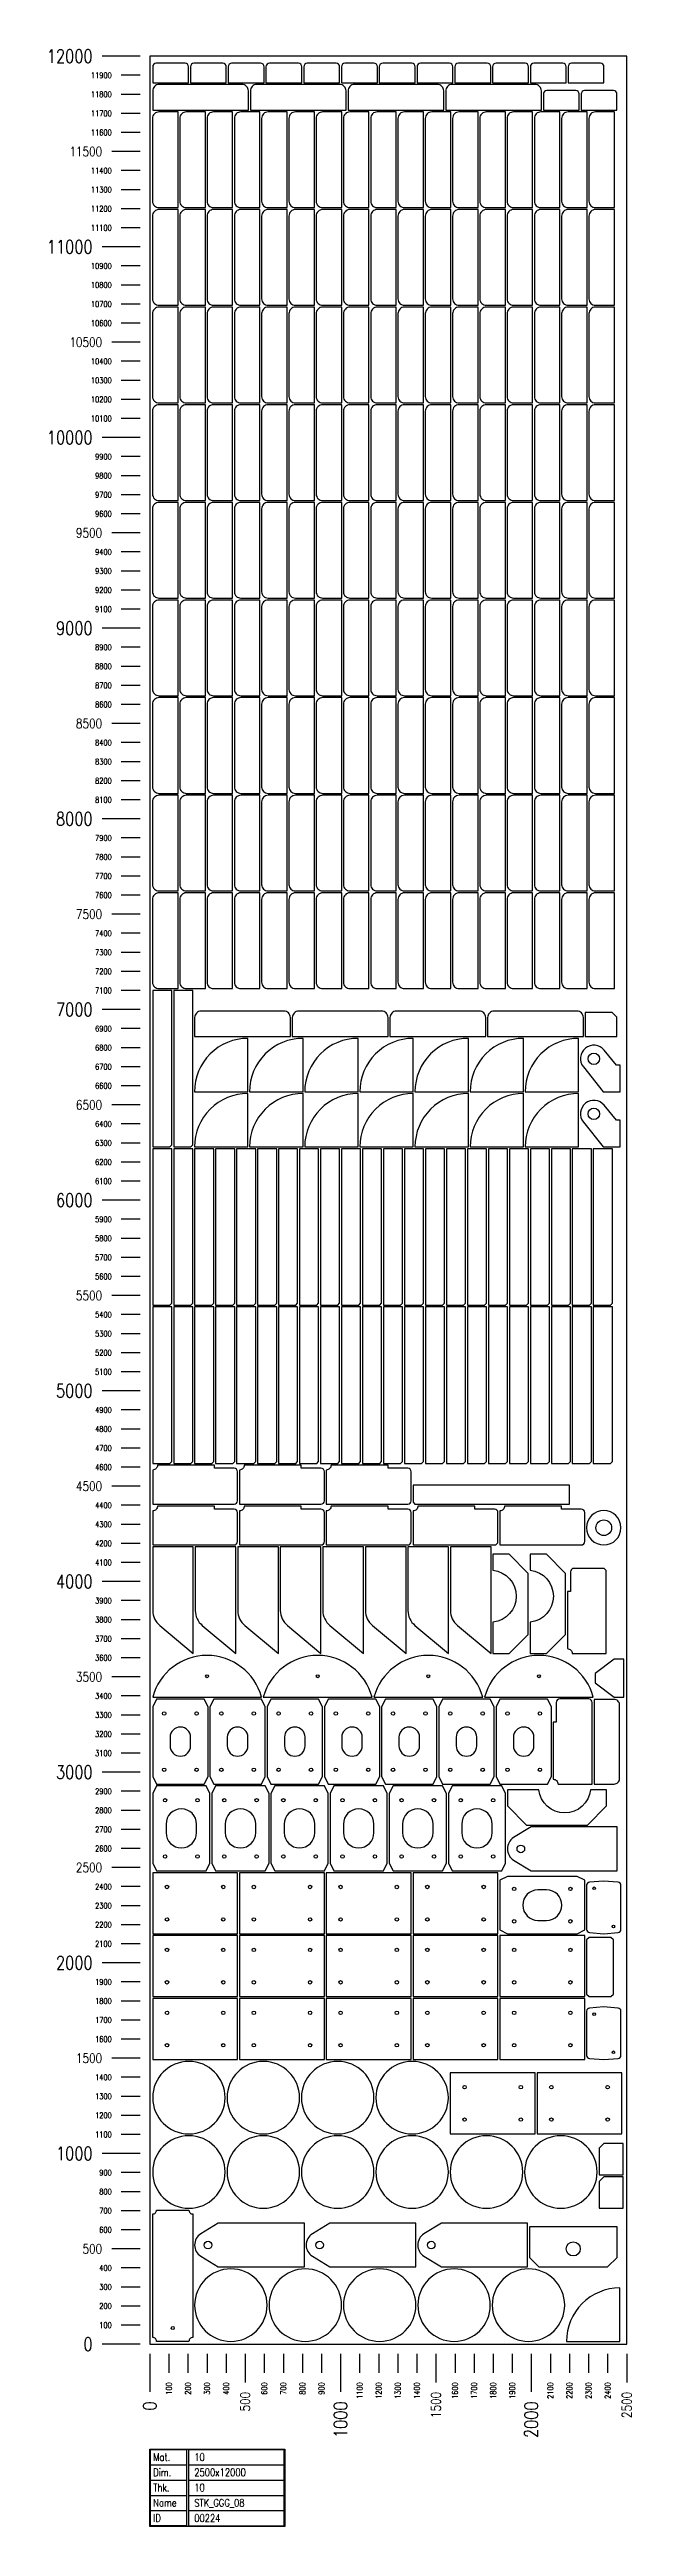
# Model space of a CAD drawing. Header units: millimetres. Extents: x 28039 to 145264, y 9873 to 40131.
# Drawn here: x 101990 to 105041, y 13439 to 26430 of the extents above; entities that cross this region are included whole.
import ezdxf
from ezdxf.enums import TextEntityAlignment as Align

# ---------------------------------------------------------------- set-up
doc = ezdxf.new("R2010")
doc.units = ezdxf.units.MM
doc.layers.add('TEXT', color=7, linetype='Continuous')
doc.styles.add('EasyCutStyle', font='romans.shx', dxfattribs={"width": 0.8})

# ---------------------------------------------------------------- blocks, each defined once
blk = doc.blocks.new('LogoSheet_56180')
at = {"color": 1}
for p, q in [((-50, 12000), (-250, 12000)), ((-50, 11000), (-250, 11000)), ((-50, 10000), (-250, 10000)), ((-50, 9000), (-250, 9000)), ((-50, 8000), (-250, 8000)), ((-50, 7000), (-250, 7000)), ((-50, 6000), (-250, 6000)), ((-50, 5000), (-250, 5000)), ((-50, 4000), (-250, 4000)), ((-50, 3000), (-250, 3000)), ((-50, 2000), (-250, 2000)), ((-50, 1000), (-250, 1000)), ((-50, 0), (-250, 0)), ((0, -50), (0, -250)), ((1000, -50), (1000, -250)), ((2000, -50), (2000, -250)), ((203, -553), (705, -553)), ((203, -633), (705, -633)), ((203, -713), (705, -713)), ((203, -793), (705, -793)), ((203, -873), (705, -873))]:
    blk.add_line(p, q, dxfattribs=at)
at = {"color": 2}
for p, q in [((-50, 11900), (-150, 11900)), ((-50, 11800), (-150, 11800)), ((-50, 11700), (-150, 11700)), ((-50, 11600), (-150, 11600)), ((-50, 11400), (-150, 11400)), ((-50, 11300), (-150, 11300)), ((-50, 11200), (-150, 11200)), ((-50, 11100), (-150, 11100)), ((-50, 10900), (-150, 10900)), ((-50, 10800), (-150, 10800)), ((-50, 10700), (-150, 10700)), ((-50, 10600), (-150, 10600)), ((-50, 10400), (-150, 10400)), ((-50, 10300), (-150, 10300)), ((-50, 10200), (-150, 10200)), ((-50, 10100), (-150, 10100)), ((-50, 9900), (-150, 9900)), ((-50, 9800), (-150, 9800)), ((-50, 9700), (-150, 9700)), ((-50, 9600), (-150, 9600)), ((-50, 9400), (-150, 9400)), ((-50, 9300), (-150, 9300)), ((-50, 9200), (-150, 9200)), ((-50, 9100), (-150, 9100)), ((-50, 8900), (-150, 8900)), ((-50, 8800), (-150, 8800)), ((-50, 8700), (-150, 8700)), ((-50, 8600), (-150, 8600)), ((-50, 8400), (-150, 8400)), ((-50, 8300), (-150, 8300)), ((-50, 8200), (-150, 8200)), ((-50, 8100), (-150, 8100)), ((-50, 7900), (-150, 7900)), ((-50, 7800), (-150, 7800)), ((-50, 7700), (-150, 7700)), ((-50, 7600), (-150, 7600)), ((-50, 7400), (-150, 7400)), ((-50, 7300), (-150, 7300)), ((-50, 7200), (-150, 7200)), ((-50, 7100), (-150, 7100)), ((-50, 6900), (-150, 6900)), ((-50, 6800), (-150, 6800)), ((-50, 6700), (-150, 6700)), ((-50, 6600), (-150, 6600)), ((-50, 6400), (-150, 6400)), ((-50, 6300), (-150, 6300)), ((-50, 6200), (-150, 6200)), ((-50, 6100), (-150, 6100)), ((-50, 5900), (-150, 5900)), ((-50, 5800), (-150, 5800)), ((-50, 5700), (-150, 5700)), ((-50, 5600), (-150, 5600)), ((-50, 5400), (-150, 5400)), ((-50, 5300), (-150, 5300)), ((-50, 5200), (-150, 5200)), ((-50, 5100), (-150, 5100)), ((-50, 4900), (-150, 4900)), ((-50, 4800), (-150, 4800)), ((-50, 4700), (-150, 4700)), ((-50, 4600), (-150, 4600)), ((-50, 4400), (-150, 4400)), ((-50, 4300), (-150, 4300)), ((-50, 4200), (-150, 4200)), ((-50, 4100), (-150, 4100)), ((-50, 3900), (-150, 3900)), ((-50, 3800), (-150, 3800)), ((-50, 3700), (-150, 3700)), ((-50, 3600), (-150, 3600)), ((-50, 3400), (-150, 3400)), ((-50, 3300), (-150, 3300)), ((-50, 3200), (-150, 3200)), ((-50, 3100), (-150, 3100)), ((-50, 2900), (-150, 2900)), ((-50, 2800), (-150, 2800)), ((-50, 2700), (-150, 2700)), ((-50, 2600), (-150, 2600)), ((-50, 2400), (-150, 2400)), ((-50, 2300), (-150, 2300)), ((-50, 2200), (-150, 2200)), ((-50, 2100), (-150, 2100)), ((-50, 1900), (-150, 1900)), ((-50, 1800), (-150, 1800)), ((-50, 1700), (-150, 1700)), ((-50, 1600), (-150, 1600)), ((-50, 1400), (-150, 1400)), ((-50, 1300), (-150, 1300)), ((-50, 1200), (-150, 1200)), ((-50, 1100), (-150, 1100)), ((-50, 900), (-150, 900)), ((-50, 800), (-150, 800)), ((-50, 700), (-150, 700)), ((-50, 600), (-150, 600)), ((-50, 400), (-150, 400)), ((-50, 300), (-150, 300)), ((-50, 200), (-150, 200)), ((-50, 100), (-150, 100)), ((100, -50), (100, -150)), ((200, -50), (200, -150)), ((300, -50), (300, -150)), ((400, -50), (400, -150)), ((600, -50), (600, -150)), ((700, -50), (700, -150)), ((800, -50), (800, -150)), ((900, -50), (900, -150)), ((1100, -50), (1100, -150)), ((1200, -50), (1200, -150)), ((1300, -50), (1300, -150)), ((1400, -50), (1400, -150)), ((1600, -50), (1600, -150)), ((1700, -50), (1700, -150)), ((1800, -50), (1800, -150)), ((1900, -50), (1900, -150)), ((2100, -50), (2100, -150)), ((2200, -50), (2200, -150)), ((2300, -50), (2300, -150)), ((2400, -50), (2400, -150))]:
    blk.add_line(p, q, dxfattribs=at)
at = {"color": 7}
for p, q in [((-50, 11500), (-200, 11500)), ((-50, 10500), (-200, 10500)), ((-50, 9500), (-200, 9500)), ((-50, 8500), (-200, 8500)), ((-50, 7500), (-200, 7500)), ((-50, 6500), (-200, 6500)), ((-50, 5500), (-200, 5500)), ((-50, 4500), (-200, 4500)), ((-50, 3500), (-200, 3500)), ((-50, 2500), (-200, 2500)), ((-50, 1500), (-200, 1500)), ((-50, 500), (-200, 500)), ((500, -50), (500, -200)), ((1500, -50), (1500, -200)), ((2500, -50), (2500, -200))]:
    blk.add_line(p, q, dxfattribs=at)
at = {"color": 5}
for p, q in [((3, -553), (193, -553)), ((3, -633), (193, -633)), ((3, -713), (193, -713)), ((3, -793), (193, -793)), ((3, -873), (193, -873))]:
    blk.add_line(p, q, dxfattribs=at)
blk.add_line((193, -633), (193, -953))
blk.add_lwpolyline([(0, -550), (708, -550), (708, -956), (0, -956)], close=True)
blk.add_lwpolyline([(3, -553), (193, -553), (193, -953), (3, -953)], close=True, dxfattribs=at)
at = {"color": 1}
blk.add_lwpolyline([(705, -553), (203, -553), (203, -953), (705, -953)], close=True, dxfattribs=at)
at = {"color": 7, "style": 'EasyCutStyle', "width": 0.8}
for s, height, p in [('12000', 70, (-300, 12000)), ('11900', 30, (-200, 11900)), ('11800', 30, (-200, 11800)), ('11700', 30, (-200, 11700)), ('11600', 30, (-200, 11600)), ('11500', 50, (-250, 11500)), ('11400', 30, (-200, 11400)), ('11300', 30, (-200, 11300)), ('11200', 30, (-200, 11200)), ('11100', 30, (-200, 11100)), ('11000', 70, (-300, 11000)), ('10900', 30, (-200, 10900)), ('10800', 30, (-200, 10800)), ('10700', 30, (-200, 10700)), ('10500', 50, (-250, 10500)), ('10600', 30, (-200, 10600)), ('10400', 30, (-200, 10400)), ('10300', 30, (-200, 10300)), ('10200', 30, (-200, 10200)), ('10000', 70, (-300, 10000)), ('10100', 30, (-200, 10100)), ('9900', 30, (-200, 9900)), ('9800', 30, (-200, 9800)), ('9700', 30, (-200, 9700)), ('9600', 30, (-200, 9600)), ('9500', 50, (-250, 9500)), ('9400', 30, (-200, 9400)), ('9300', 30, (-200, 9300)), ('9200', 30, (-200, 9200)), ('9100', 30, (-200, 9100)), ('9000', 70, (-300, 9000)), ('8900', 30, (-200, 8900)), ('8800', 30, (-200, 8800)), ('8700', 30, (-200, 8700)), ('8600', 30, (-200, 8600)), ('8500', 50, (-250, 8500)), ('8400', 30, (-200, 8400)), ('8300', 30, (-200, 8300)), ('8200', 30, (-200, 8200)), ('8100', 30, (-200, 8100)), ('8000', 70, (-300, 8000)), ('7900', 30, (-200, 7900)), ('7800', 30, (-200, 7800)), ('7700', 30, (-200, 7700)), ('7600', 30, (-200, 7600)), ('7500', 50, (-250, 7500)), ('7400', 30, (-200, 7400)), ('7300', 30, (-200, 7300)), ('7200', 30, (-200, 7200)), ('7000', 70, (-300, 7000)), ('7100', 30, (-200, 7100)), ('6900', 30, (-200, 6900)), ('6800', 30, (-200, 6800)), ('6700', 30, (-200, 6700)), ('6500', 50, (-250, 6500)), ('6600', 30, (-200, 6600)), ('6400', 30, (-200, 6400)), ('6300', 30, (-200, 6300)), ('6200', 30, (-200, 6200)), ('6100', 30, (-200, 6100)), ('6000', 70, (-300, 6000)), ('5900', 30, (-200, 5900)), ('5800', 30, (-200, 5800)), ('5700', 30, (-200, 5700)), ('5600', 30, (-200, 5600)), ('5500', 50, (-250, 5500)), ('5400', 30, (-200, 5400)), ('5300', 30, (-200, 5300)), ('5200', 30, (-200, 5200)), ('5100', 30, (-200, 5100)), ('5000', 70, (-300, 5000)), ('4900', 30, (-200, 4900)), ('4800', 30, (-200, 4800)), ('4700', 30, (-200, 4700)), ('4600', 30, (-200, 4600)), ('4500', 50, (-250, 4500)), ('4400', 30, (-200, 4400)), ('4300', 30, (-200, 4300)), ('4200', 30, (-200, 4200)), ('4000', 70, (-300, 4000)), ('4100', 30, (-200, 4100)), ('3900', 30, (-200, 3900)), ('3800', 30, (-200, 3800)), ('3700', 30, (-200, 3700)), ('3500', 50, (-250, 3500)), ('3600', 30, (-200, 3600)), ('3400', 30, (-200, 3400)), ('3300', 30, (-200, 3300)), ('3200', 30, (-200, 3200)), ('3000', 70, (-300, 3000)), ('3100', 30, (-200, 3100)), ('2900', 30, (-200, 2900)), ('2800', 30, (-200, 2800)), ('2700', 30, (-200, 2700)), ('2600', 30, (-200, 2600)), ('2500', 50, (-250, 2500)), ('2400', 30, (-200, 2400)), ('2300', 30, (-200, 2300)), ('2200', 30, (-200, 2200)), ('2100', 30, (-200, 2100)), ('2000', 70, (-300, 2000)), ('1900', 30, (-200, 1900)), ('1800', 30, (-200, 1800)), ('1700', 30, (-200, 1700)), ('1600', 30, (-200, 1600)), ('1500', 50, (-250, 1500)), ('1400', 30, (-200, 1400)), ('1300', 30, (-200, 1300)), ('1200', 30, (-200, 1200)), ('1100', 30, (-200, 1100)), ('1000', 70, (-300, 1000)), ('900', 30, (-200, 900)), ('800', 30, (-200, 800)), ('700', 30, (-200, 700)), ('500', 50, (-250, 500)), ('600', 30, (-200, 600)), ('400', 30, (-200, 400)), ('300', 30, (-200, 300)), ('200', 30, (-200, 200)), ('0', 70, (-300, 0)), ('100', 30, (-200, 100))]:
    blk.add_text(s, height=height, dxfattribs=at).set_placement(p, align=Align.MIDDLE_RIGHT)
for s, height, p in [('100', 30, (100, -200)), ('200', 30, (200, -200)), ('300', 30, (300, -200)), ('400', 30, (400, -200)), ('500', 50, (500, -250)), ('600', 30, (600, -200)), ('700', 30, (700, -200)), ('800', 30, (800, -200)), ('900', 30, (900, -200)), ('1100', 30, (1100, -200)), ('1200', 30, (1200, -200)), ('1300', 30, (1300, -200)), ('1400', 30, (1400, -200)), ('1500', 50, (1500, -250)), ('1600', 30, (1600, -200)), ('1700', 30, (1700, -200)), ('1800', 30, (1800, -200)), ('1900', 30, (1900, -200)), ('2100', 30, (2100, -200)), ('2200', 30, (2200, -200)), ('2300', 30, (2300, -200)), ('2400', 30, (2400, -200)), ('2500', 50, (2500, -250)), ('0', 70, (0, -300)), ('1000', 70, (1000, -300)), ('2000', 70, (2000, -300))]:
    blk.add_text(s, height=height, rotation=90, dxfattribs=at).set_placement(p, align=Align.MIDDLE_RIGHT)
at = {"style": 'EasyCutStyle', "width": 0.8}
for tag, p in [('MATERIAL_SHEET', (233, -612)), ('THICKNESS_SHEET', (233, -772)), ('DIMENSION_SHEET', (233, -692)), ('NAME_SHEET', (233, -852)), ('ID_SHEET', (233, -932))]:
    blk.add_attdef(tag, p, '', height=40, dxfattribs=at)
at = {"layer": 'TEXT', "color": 251, "style": 'EasyCutStyle', "width": 0.8}
for s, p in [('Mat.', (18, -612)), ('Thk.', (18, -772)), ('Dim.', (18, -692)), ('Name', (18, -852)), ('ID', (18, -932))]:
    blk.add_text(s, height=40, dxfattribs=at).set_placement(p)

msp = doc.modelspace()

# ---------------------------------------------------------------- linework, layer by layer
at = {"color": 34, "true_color": 0x945a17}
msp.add_lwpolyline([(102516, 14395), (105016, 14395), (105016, 26395), (102516, 26395)], close=True, dxfattribs=at)
at = {"color": 2, "elevation": 0}
for points in [[(102531, 26256), (102719, 26256), (102719, 26340, 0.414214), (102701, 26358), (102549, 26358, 0.414214), (102531, 26340)], [(103033, 26213, 0.414302), (102999, 26247), (102564, 26247, 0.414302), (102531, 26213), (102531, 26113), (103033, 26113)], [(102729, 26256), (102917, 26256), (102917, 26340, 0.414214), (102899, 26358), (102747, 26358, 0.414214), (102729, 26340)], [(102927, 26256), (103115, 26256), (103115, 26340, 0.414214), (103097, 26358), (102945, 26358, 0.414214), (102927, 26340)], [(103545, 26213, 0.414302), (103511, 26247), (103076, 26247, 0.414302), (103043, 26213), (103043, 26113), (103545, 26113)], [(103125, 26256), (103313, 26256), (103313, 26340, 0.414214), (103295, 26358), (103143, 26358, 0.414214), (103125, 26340)], [(103323, 26256), (103511, 26256), (103511, 26340, 0.414214), (103493, 26358), (103341, 26358, 0.414214), (103323, 26340)], [(103521, 26256), (103709, 26256), (103709, 26340, 0.414214), (103691, 26358), (103539, 26358, 0.414214), (103521, 26340)], [(104057, 26213, 0.414302), (104023, 26247), (103588, 26247, 0.414302), (103555, 26213), (103555, 26113), (104057, 26113)], [(103719, 26256), (103907, 26256), (103907, 26340, 0.414214), (103889, 26358), (103737, 26358, 0.414214), (103719, 26340)], [(103917, 26256), (104105, 26256), (104105, 26340, 0.414214), (104087, 26358), (103935, 26358, 0.414214), (103917, 26340)], [(104569, 26213, 0.414302), (104535, 26247), (104100, 26247, 0.414302), (104067, 26213), (104067, 26113), (104569, 26113)], [(104115, 26256), (104303, 26256), (104303, 26340, 0.414214), (104285, 26358), (104133, 26358, 0.414214), (104115, 26340)], [(104313, 26256), (104501, 26256), (104501, 26340, 0.414214), (104483, 26358), (104331, 26358, 0.414214), (104313, 26340)], [(104511, 26256), (104699, 26256), (104699, 26340, 0.414214), (104681, 26358), (104529, 26358, 0.414214), (104511, 26340)], [(104709, 26256), (104897, 26256), (104897, 26340, 0.414214), (104879, 26358), (104727, 26358, 0.414214), (104709, 26340)], [(104579, 26113), (104767, 26113), (104767, 26197, 0.414214), (104749, 26215), (104597, 26215, 0.414214), (104579, 26197)], [(104777, 26113), (104965, 26113), (104965, 26197, 0.414214), (104947, 26215), (104795, 26215, 0.414214), (104777, 26197)], [(102564, 26103, 0.414302), (102530, 26069), (102530, 25634, 0.414302), (102564, 25601), (102664, 25601), (102664, 26103)], [(102707, 26103, 0.414302), (102673, 26069), (102673, 25634, 0.414302), (102707, 25601), (102807, 25601), (102807, 26103)], [(102850, 26103, 0.414302), (102816, 26069), (102816, 25634, 0.414302), (102850, 25601), (102950, 25601), (102950, 26103)], [(102993, 26103, 0.414302), (102959, 26069), (102959, 25634, 0.414302), (102993, 25601), (103093, 25601), (103093, 26103)], [(103136, 26103, 0.414302), (103102, 26069), (103102, 25634, 0.414302), (103136, 25601), (103236, 25601), (103236, 26103)], [(103279, 26103, 0.414302), (103245, 26069), (103245, 25634, 0.414302), (103279, 25601), (103379, 25601), (103379, 26103)], [(103422, 26103, 0.414302), (103388, 26069), (103388, 25634, 0.414302), (103422, 25601), (103522, 25601), (103522, 26103)], [(103565, 26103, 0.414302), (103531, 26069), (103531, 25634, 0.414302), (103565, 25601), (103665, 25601), (103665, 26103)], [(103708, 26103, 0.414302), (103674, 26069), (103674, 25634, 0.414302), (103708, 25601), (103808, 25601), (103808, 26103)], [(103851, 26103, 0.414302), (103817, 26069), (103817, 25634, 0.414302), (103851, 25601), (103951, 25601), (103951, 26103)], [(103994, 26103, 0.414302), (103960, 26069), (103960, 25634, 0.414302), (103994, 25601), (104094, 25601), (104094, 26103)], [(104137, 26103, 0.414302), (104103, 26069), (104103, 25634, 0.414302), (104137, 25601), (104237, 25601), (104237, 26103)], [(104280, 26103, 0.414302), (104246, 26069), (104246, 25634, 0.414302), (104280, 25601), (104380, 25601), (104380, 26103)], [(104423, 26103, 0.414302), (104389, 26069), (104389, 25634, 0.414302), (104423, 25601), (104523, 25601), (104523, 26103)], [(104566, 26103, 0.414302), (104532, 26069), (104532, 25634, 0.414302), (104566, 25601), (104666, 25601), (104666, 26103)], [(104709, 26103, 0.414302), (104675, 26069), (104675, 25634, 0.414302), (104709, 25601), (104809, 25601), (104809, 26103)], [(104852, 26103, 0.414302), (104818, 26069), (104818, 25634, 0.414302), (104852, 25601), (104952, 25601), (104952, 26103)], [(102564, 25591, 0.414302), (102530, 25557), (102530, 25122, 0.414302), (102564, 25089), (102664, 25089), (102664, 25591)], [(102707, 25591, 0.414302), (102673, 25557), (102673, 25122, 0.414302), (102707, 25089), (102807, 25089), (102807, 25591)], [(102850, 25591, 0.414302), (102816, 25557), (102816, 25122, 0.414302), (102850, 25089), (102950, 25089), (102950, 25591)], [(102993, 25591, 0.414302), (102959, 25557), (102959, 25122, 0.414302), (102993, 25089), (103093, 25089), (103093, 25591)], [(103136, 25591, 0.414302), (103102, 25557), (103102, 25122, 0.414302), (103136, 25089), (103236, 25089), (103236, 25591)], [(103279, 25591, 0.414302), (103245, 25557), (103245, 25122, 0.414302), (103279, 25089), (103379, 25089), (103379, 25591)], [(103422, 25591, 0.414302), (103388, 25557), (103388, 25122, 0.414302), (103422, 25089), (103522, 25089), (103522, 25591)], [(103565, 25591, 0.414302), (103531, 25557), (103531, 25122, 0.414302), (103565, 25089), (103665, 25089), (103665, 25591)], [(103708, 25591, 0.414302), (103674, 25557), (103674, 25122, 0.414302), (103708, 25089), (103808, 25089), (103808, 25591)], [(103851, 25591, 0.414302), (103817, 25557), (103817, 25122, 0.414302), (103851, 25089), (103951, 25089), (103951, 25591)], [(103994, 25591, 0.414302), (103960, 25557), (103960, 25122, 0.414302), (103994, 25089), (104094, 25089), (104094, 25591)], [(104137, 25591, 0.414302), (104103, 25557), (104103, 25122, 0.414302), (104137, 25089), (104237, 25089), (104237, 25591)], [(104280, 25591, 0.414302), (104246, 25557), (104246, 25122, 0.414302), (104280, 25089), (104380, 25089), (104380, 25591)], [(104423, 25591, 0.414302), (104389, 25557), (104389, 25122, 0.414302), (104423, 25089), (104523, 25089), (104523, 25591)], [(104566, 25591, 0.414302), (104532, 25557), (104532, 25122, 0.414302), (104566, 25089), (104666, 25089), (104666, 25591)], [(104709, 25591, 0.414302), (104675, 25557), (104675, 25122, 0.414302), (104709, 25089), (104809, 25089), (104809, 25591)], [(104852, 25591, 0.414302), (104818, 25557), (104818, 25122, 0.414302), (104852, 25089), (104952, 25089), (104952, 25591)], [(102564, 25079, 0.414302), (102530, 25045), (102530, 24610, 0.414302), (102564, 24577), (102664, 24577), (102664, 25079)], [(102707, 25079, 0.414302), (102673, 25045), (102673, 24610, 0.414302), (102707, 24577), (102807, 24577), (102807, 25079)], [(102850, 25079, 0.414302), (102816, 25045), (102816, 24610, 0.414302), (102850, 24577), (102950, 24577), (102950, 25079)], [(102993, 25079, 0.414302), (102959, 25045), (102959, 24610, 0.414302), (102993, 24577), (103093, 24577), (103093, 25079)], [(103136, 25079, 0.414302), (103102, 25045), (103102, 24610, 0.414302), (103136, 24577), (103236, 24577), (103236, 25079)], [(103279, 25079, 0.414302), (103245, 25045), (103245, 24610, 0.414302), (103279, 24577), (103379, 24577), (103379, 25079)], [(103422, 25079, 0.414302), (103388, 25045), (103388, 24610, 0.414302), (103422, 24577), (103522, 24577), (103522, 25079)], [(103565, 25079, 0.414302), (103531, 25045), (103531, 24610, 0.414302), (103565, 24577), (103665, 24577), (103665, 25079)], [(103708, 25079, 0.414302), (103674, 25045), (103674, 24610, 0.414302), (103708, 24577), (103808, 24577), (103808, 25079)], [(103851, 25079, 0.414302), (103817, 25045), (103817, 24610, 0.414302), (103851, 24577), (103951, 24577), (103951, 25079)], [(103994, 25079, 0.414302), (103960, 25045), (103960, 24610, 0.414302), (103994, 24577), (104094, 24577), (104094, 25079)], [(104137, 25079, 0.414302), (104103, 25045), (104103, 24610, 0.414302), (104137, 24577), (104237, 24577), (104237, 25079)], [(104280, 25079, 0.414302), (104246, 25045), (104246, 24610, 0.414302), (104280, 24577), (104380, 24577), (104380, 25079)], [(104423, 25079, 0.414302), (104389, 25045), (104389, 24610, 0.414302), (104423, 24577), (104523, 24577), (104523, 25079)], [(104566, 25079, 0.414302), (104532, 25045), (104532, 24610, 0.414302), (104566, 24577), (104666, 24577), (104666, 25079)], [(104709, 25079, 0.414302), (104675, 25045), (104675, 24610, 0.414302), (104709, 24577), (104809, 24577), (104809, 25079)], [(104852, 25079, 0.414302), (104818, 25045), (104818, 24610, 0.414302), (104852, 24577), (104952, 24577), (104952, 25079)], [(102564, 24567, 0.414302), (102530, 24533), (102530, 24098, 0.414302), (102564, 24065), (102664, 24065), (102664, 24567)], [(102707, 24567, 0.414302), (102673, 24533), (102673, 24098, 0.414302), (102707, 24065), (102807, 24065), (102807, 24567)], [(102850, 24567, 0.414302), (102816, 24533), (102816, 24098, 0.414302), (102850, 24065), (102950, 24065), (102950, 24567)], [(102993, 24567, 0.414302), (102959, 24533), (102959, 24098, 0.414302), (102993, 24065), (103093, 24065), (103093, 24567)], [(103136, 24567, 0.414302), (103102, 24533), (103102, 24098, 0.414302), (103136, 24065), (103236, 24065), (103236, 24567)], [(103279, 24567, 0.414302), (103245, 24533), (103245, 24098, 0.414302), (103279, 24065), (103379, 24065), (103379, 24567)], [(103422, 24567, 0.414302), (103388, 24533), (103388, 24098, 0.414302), (103422, 24065), (103522, 24065), (103522, 24567)], [(103565, 24567, 0.414302), (103531, 24533), (103531, 24098, 0.414302), (103565, 24065), (103665, 24065), (103665, 24567)], [(103708, 24567, 0.414302), (103674, 24533), (103674, 24098, 0.414302), (103708, 24065), (103808, 24065), (103808, 24567)], [(103851, 24567, 0.414302), (103817, 24533), (103817, 24098, 0.414302), (103851, 24065), (103951, 24065), (103951, 24567)], [(103994, 24567, 0.414302), (103960, 24533), (103960, 24098, 0.414302), (103994, 24065), (104094, 24065), (104094, 24567)], [(104137, 24567, 0.414302), (104103, 24533), (104103, 24098, 0.414302), (104137, 24065), (104237, 24065), (104237, 24567)], [(104280, 24567, 0.414302), (104246, 24533), (104246, 24098, 0.414302), (104280, 24065), (104380, 24065), (104380, 24567)], [(104423, 24567, 0.414302), (104389, 24533), (104389, 24098, 0.414302), (104423, 24065), (104523, 24065), (104523, 24567)], [(104566, 24567, 0.414302), (104532, 24533), (104532, 24098, 0.414302), (104566, 24065), (104666, 24065), (104666, 24567)], [(104709, 24567, 0.414302), (104675, 24533), (104675, 24098, 0.414302), (104709, 24065), (104809, 24065), (104809, 24567)], [(104852, 24567, 0.414302), (104818, 24533), (104818, 24098, 0.414302), (104852, 24065), (104952, 24065), (104952, 24567)], [(102564, 24055, 0.414302), (102530, 24021), (102530, 23586, 0.414302), (102564, 23553), (102664, 23553), (102664, 24055)], [(102707, 24055, 0.414302), (102673, 24021), (102673, 23586, 0.414302), (102707, 23553), (102807, 23553), (102807, 24055)], [(102850, 24055, 0.414302), (102816, 24021), (102816, 23586, 0.414302), (102850, 23553), (102950, 23553), (102950, 24055)], [(102993, 24055, 0.414302), (102959, 24021), (102959, 23586, 0.414302), (102993, 23553), (103093, 23553), (103093, 24055)], [(103136, 24055, 0.414302), (103102, 24021), (103102, 23586, 0.414302), (103136, 23553), (103236, 23553), (103236, 24055)], [(103279, 24055, 0.414302), (103245, 24021), (103245, 23586, 0.414302), (103279, 23553), (103379, 23553), (103379, 24055)], [(103422, 24055, 0.414302), (103388, 24021), (103388, 23586, 0.414302), (103422, 23553), (103522, 23553), (103522, 24055)], [(103565, 24055, 0.414302), (103531, 24021), (103531, 23586, 0.414302), (103565, 23553), (103665, 23553), (103665, 24055)], [(103708, 24055, 0.414302), (103674, 24021), (103674, 23586, 0.414302), (103708, 23553), (103808, 23553), (103808, 24055)], [(103851, 24055, 0.414302), (103817, 24021), (103817, 23586, 0.414302), (103851, 23553), (103951, 23553), (103951, 24055)], [(103994, 24055, 0.414302), (103960, 24021), (103960, 23586, 0.414302), (103994, 23553), (104094, 23553), (104094, 24055)], [(104137, 24055, 0.414302), (104103, 24021), (104103, 23586, 0.414302), (104137, 23553), (104237, 23553), (104237, 24055)], [(104280, 24055, 0.414302), (104246, 24021), (104246, 23586, 0.414302), (104280, 23553), (104380, 23553), (104380, 24055)], [(104423, 24055, 0.414302), (104389, 24021), (104389, 23586, 0.414302), (104423, 23553), (104523, 23553), (104523, 24055)], [(104566, 24055, 0.414302), (104532, 24021), (104532, 23586, 0.414302), (104566, 23553), (104666, 23553), (104666, 24055)], [(104709, 24055, 0.414302), (104675, 24021), (104675, 23586, 0.414302), (104709, 23553), (104809, 23553), (104809, 24055)], [(104852, 24055, 0.414302), (104818, 24021), (104818, 23586, 0.414302), (104852, 23553), (104952, 23553), (104952, 24055)], [(102564, 23543, 0.414302), (102530, 23509), (102530, 23074, 0.414302), (102564, 23041), (102664, 23041), (102664, 23543)], [(102707, 23543, 0.414302), (102673, 23509), (102673, 23074, 0.414302), (102707, 23041), (102807, 23041), (102807, 23543)], [(102850, 23543, 0.414302), (102816, 23509), (102816, 23074, 0.414302), (102850, 23041), (102950, 23041), (102950, 23543)], [(102993, 23543, 0.414302), (102959, 23509), (102959, 23074, 0.414302), (102993, 23041), (103093, 23041), (103093, 23543)], [(103136, 23543, 0.414302), (103102, 23509), (103102, 23074, 0.414302), (103136, 23041), (103236, 23041), (103236, 23543)], [(103279, 23543, 0.414302), (103245, 23509), (103245, 23074, 0.414302), (103279, 23041), (103379, 23041), (103379, 23543)], [(103422, 23543, 0.414302), (103388, 23509), (103388, 23074, 0.414302), (103422, 23041), (103522, 23041), (103522, 23543)], [(103565, 23543, 0.414302), (103531, 23509), (103531, 23074, 0.414302), (103565, 23041), (103665, 23041), (103665, 23543)], [(103708, 23543, 0.414302), (103674, 23509), (103674, 23074, 0.414302), (103708, 23041), (103808, 23041), (103808, 23543)], [(103851, 23543, 0.414302), (103817, 23509), (103817, 23074, 0.414302), (103851, 23041), (103951, 23041), (103951, 23543)], [(103994, 23543, 0.414302), (103960, 23509), (103960, 23074, 0.414302), (103994, 23041), (104094, 23041), (104094, 23543)], [(104137, 23543, 0.414302), (104103, 23509), (104103, 23074, 0.414302), (104137, 23041), (104237, 23041), (104237, 23543)], [(104280, 23543, 0.414302), (104246, 23509), (104246, 23074, 0.414302), (104280, 23041), (104380, 23041), (104380, 23543)], [(104423, 23543, 0.414302), (104389, 23509), (104389, 23074, 0.414302), (104423, 23041), (104523, 23041), (104523, 23543)], [(104566, 23543, 0.414302), (104532, 23509), (104532, 23074, 0.414302), (104566, 23041), (104666, 23041), (104666, 23543)], [(104709, 23543, 0.414302), (104675, 23509), (104675, 23074, 0.414302), (104709, 23041), (104809, 23041), (104809, 23543)], [(104852, 23543, 0.414302), (104818, 23509), (104818, 23074, 0.414302), (104852, 23041), (104952, 23041), (104952, 23543)], [(102564, 23031, 0.414302), (102530, 22997), (102530, 22562, 0.414302), (102564, 22529), (102664, 22529), (102664, 23031)], [(102707, 23031, 0.414302), (102673, 22997), (102673, 22562, 0.414302), (102707, 22529), (102807, 22529), (102807, 23031)], [(102850, 23031, 0.414302), (102816, 22997), (102816, 22562, 0.414302), (102850, 22529), (102950, 22529), (102950, 23031)], [(102993, 23031, 0.414302), (102959, 22997), (102959, 22562, 0.414302), (102993, 22529), (103093, 22529), (103093, 23031)], [(103136, 23031, 0.414302), (103102, 22997), (103102, 22562, 0.414302), (103136, 22529), (103236, 22529), (103236, 23031)], [(103279, 23031, 0.414302), (103245, 22997), (103245, 22562, 0.414302), (103279, 22529), (103379, 22529), (103379, 23031)], [(103422, 23031, 0.414302), (103388, 22997), (103388, 22562, 0.414302), (103422, 22529), (103522, 22529), (103522, 23031)], [(103565, 23031, 0.414302), (103531, 22997), (103531, 22562, 0.414302), (103565, 22529), (103665, 22529), (103665, 23031)], [(103708, 23031, 0.414302), (103674, 22997), (103674, 22562, 0.414302), (103708, 22529), (103808, 22529), (103808, 23031)], [(103851, 23031, 0.414302), (103817, 22997), (103817, 22562, 0.414302), (103851, 22529), (103951, 22529), (103951, 23031)], [(103994, 23031, 0.414302), (103960, 22997), (103960, 22562, 0.414302), (103994, 22529), (104094, 22529), (104094, 23031)], [(104137, 23031, 0.414302), (104103, 22997), (104103, 22562, 0.414302), (104137, 22529), (104237, 22529), (104237, 23031)], [(104280, 23031, 0.414302), (104246, 22997), (104246, 22562, 0.414302), (104280, 22529), (104380, 22529), (104380, 23031)], [(104423, 23031, 0.414302), (104389, 22997), (104389, 22562, 0.414302), (104423, 22529), (104523, 22529), (104523, 23031)], [(104566, 23031, 0.414302), (104532, 22997), (104532, 22562, 0.414302), (104566, 22529), (104666, 22529), (104666, 23031)], [(104709, 23031, 0.414302), (104675, 22997), (104675, 22562, 0.414302), (104709, 22529), (104809, 22529), (104809, 23031)], [(104852, 23031, 0.414302), (104818, 22997), (104818, 22562, 0.414302), (104852, 22529), (104952, 22529), (104952, 23031)], [(102564, 22519, 0.414302), (102530, 22485), (102530, 22050, 0.414302), (102564, 22017), (102664, 22017), (102664, 22519)], [(102707, 22519, 0.414302), (102673, 22485), (102673, 22050, 0.414302), (102707, 22017), (102807, 22017), (102807, 22519)], [(102850, 22519, 0.414302), (102816, 22485), (102816, 22050, 0.414302), (102850, 22017), (102950, 22017), (102950, 22519)], [(102993, 22519, 0.414302), (102959, 22485), (102959, 22050, 0.414302), (102993, 22017), (103093, 22017), (103093, 22519)], [(103136, 22519, 0.414302), (103102, 22485), (103102, 22050, 0.414302), (103136, 22017), (103236, 22017), (103236, 22519)], [(103279, 22519, 0.414302), (103245, 22485), (103245, 22050, 0.414302), (103279, 22017), (103379, 22017), (103379, 22519)], [(103422, 22519, 0.414302), (103388, 22485), (103388, 22050, 0.414302), (103422, 22017), (103522, 22017), (103522, 22519)], [(103565, 22519, 0.414302), (103531, 22485), (103531, 22050, 0.414302), (103565, 22017), (103665, 22017), (103665, 22519)], [(103708, 22519, 0.414302), (103674, 22485), (103674, 22050, 0.414302), (103708, 22017), (103808, 22017), (103808, 22519)], [(103851, 22519, 0.414302), (103817, 22485), (103817, 22050, 0.414302), (103851, 22017), (103951, 22017), (103951, 22519)], [(103994, 22519, 0.414302), (103960, 22485), (103960, 22050, 0.414302), (103994, 22017), (104094, 22017), (104094, 22519)], [(104137, 22519, 0.414302), (104103, 22485), (104103, 22050, 0.414302), (104137, 22017), (104237, 22017), (104237, 22519)], [(104280, 22519, 0.414302), (104246, 22485), (104246, 22050, 0.414302), (104280, 22017), (104380, 22017), (104380, 22519)], [(104423, 22519, 0.414302), (104389, 22485), (104389, 22050, 0.414302), (104423, 22017), (104523, 22017), (104523, 22519)], [(104566, 22519, 0.414302), (104532, 22485), (104532, 22050, 0.414302), (104566, 22017), (104666, 22017), (104666, 22519)], [(104709, 22519, 0.414302), (104675, 22485), (104675, 22050, 0.414302), (104709, 22017), (104809, 22017), (104809, 22519)], [(104852, 22519, 0.414302), (104818, 22485), (104818, 22050, 0.414302), (104852, 22017), (104952, 22017), (104952, 22519)], [(102564, 22007, 0.414302), (102530, 21973), (102530, 21538, 0.414302), (102564, 21505), (102664, 21505), (102664, 22007)], [(102707, 22007, 0.414302), (102673, 21973), (102673, 21538, 0.414302), (102707, 21505), (102807, 21505), (102807, 22007)], [(102850, 22007, 0.414302), (102816, 21973), (102816, 21538, 0.414302), (102850, 21505), (102950, 21505), (102950, 22007)], [(102993, 22007, 0.414302), (102959, 21973), (102959, 21538, 0.414302), (102993, 21505), (103093, 21505), (103093, 22007)], [(103136, 22007, 0.414302), (103102, 21973), (103102, 21538, 0.414302), (103136, 21505), (103236, 21505), (103236, 22007)], [(103279, 22007, 0.414302), (103245, 21973), (103245, 21538, 0.414302), (103279, 21505), (103379, 21505), (103379, 22007)], [(103422, 22007, 0.414302), (103388, 21973), (103388, 21538, 0.414302), (103422, 21505), (103522, 21505), (103522, 22007)], [(103565, 22007, 0.414302), (103531, 21973), (103531, 21538, 0.414302), (103565, 21505), (103665, 21505), (103665, 22007)], [(103708, 22007, 0.414302), (103674, 21973), (103674, 21538, 0.414302), (103708, 21505), (103808, 21505), (103808, 22007)], [(103851, 22007, 0.414302), (103817, 21973), (103817, 21538, 0.414302), (103851, 21505), (103951, 21505), (103951, 22007)], [(103994, 22007, 0.414302), (103960, 21973), (103960, 21538, 0.414302), (103994, 21505), (104094, 21505), (104094, 22007)], [(104137, 22007, 0.414302), (104103, 21973), (104103, 21538, 0.414302), (104137, 21505), (104237, 21505), (104237, 22007)], [(104280, 22007, 0.414302), (104246, 21973), (104246, 21538, 0.414302), (104280, 21505), (104380, 21505), (104380, 22007)], [(104423, 22007, 0.414302), (104389, 21973), (104389, 21538, 0.414302), (104423, 21505), (104523, 21505), (104523, 22007)], [(104566, 22007, 0.414302), (104532, 21973), (104532, 21538, 0.414302), (104566, 21505), (104666, 21505), (104666, 22007)], [(104709, 22007, 0.414302), (104675, 21973), (104675, 21538, 0.414302), (104709, 21505), (104809, 21505), (104809, 22007)], [(104852, 22007, 0.414302), (104818, 21973), (104818, 21538, 0.414302), (104852, 21505), (104952, 21505), (104952, 22007)], [(103253, 21353, 0.414302), (103219, 21387), (102784, 21387, 0.414302), (102751, 21353), (102751, 21253), (103253, 21253)], [(103765, 21353, 0.414302), (103731, 21387), (103296, 21387, 0.414302), (103263, 21353), (103263, 21253), (103765, 21253)], [(104277, 21353, 0.414302), (104243, 21387), (103808, 21387, 0.414302), (103775, 21353), (103775, 21253), (104277, 21253)], [(104789, 21353, 0.414302), (104755, 21387), (104320, 21387, 0.414302), (104287, 21353), (104287, 21253), (104789, 21253)], [(103030, 20964), (103030, 21244, 0.414214), (102750, 20964)], [(103319, 20964), (103319, 21244, 0.414214), (103039, 20964)], [(103608, 20964), (103608, 21244, 0.414214), (103328, 20964)], [(103897, 20964), (103897, 21244, 0.414214), (103617, 20964)], [(104186, 20964), (104186, 21244, 0.414214), (103906, 20964)], [(104475, 20964), (104475, 21244, 0.414214), (104195, 20964)], [(104764, 20964), (104764, 21244, 0.414214), (104484, 20964)], [(104789, 21094), (104892, 20964), (104982, 20964), (104982, 21104), (104962, 21104), (104898, 21182, 1)], [(103030, 20675), (103030, 20955, 0.414214), (102750, 20675)], [(103319, 20675), (103319, 20955, 0.414214), (103039, 20675)], [(103608, 20675), (103608, 20955, 0.414214), (103328, 20675)], [(103897, 20675), (103897, 20955, 0.414214), (103617, 20675)], [(104186, 20675), (104186, 20955, 0.414214), (103906, 20675)], [(104475, 20675), (104475, 20955, 0.414214), (104195, 20675)], [(104764, 20675), (104764, 20955, 0.414214), (104484, 20675)], [(104789, 20805), (104892, 20675), (104982, 20675), (104982, 20815), (104962, 20815), (104898, 20893, 1)], [(102531, 18801), (102958, 18801, 0.414214), (102976, 18819), (102976, 18971, 0.414214), (102958, 18989), (102855, 18989), (102855, 19005), (102556, 19005, -0.414214), (102531, 18980)], [(102986, 18801), (103413, 18801, 0.414214), (103431, 18819), (103431, 18971, 0.414214), (103413, 18989), (103310, 18989), (103310, 19005), (103011, 19005, -0.414214), (102986, 18980)], [(103441, 18801), (103868, 18801, 0.414214), (103886, 18819), (103886, 18971, 0.414214), (103868, 18989), (103765, 18989), (103765, 19005), (103466, 19005, -0.414214), (103441, 18980)], [(102531, 18587), (102958, 18587, 0.414214), (102976, 18605), (102976, 18757, 0.414214), (102958, 18775), (102855, 18775), (102855, 18791), (102556, 18791, -0.414214), (102531, 18766)], [(102986, 18587), (103413, 18587, 0.414214), (103431, 18605), (103431, 18757, 0.414214), (103413, 18775), (103310, 18775), (103310, 18791), (103011, 18791, -0.414214), (102986, 18766)], [(103441, 18587), (103868, 18587, 0.414214), (103886, 18605), (103886, 18757, 0.414214), (103868, 18775), (103765, 18775), (103765, 18791), (103466, 18791, -0.414214), (103441, 18766)], [(103896, 18587), (104323, 18587, 0.414214), (104341, 18605), (104341, 18757, 0.414214), (104323, 18775), (104220, 18775), (104220, 18791), (103921, 18791, -0.414214), (103896, 18766)], [(104351, 18587), (104778, 18587, 0.414214), (104796, 18605), (104796, 18757, 0.414214), (104778, 18775), (104675, 18775), (104675, 18791), (104376, 18791, -0.414214), (104351, 18766)], [(104896, 18587, 1), (104896, 18767, 1)], [(102744, 18018), (102744, 18577), (102531, 18577), (102531, 18243, 0.222207), (102568, 18165)], [(102967, 18018), (102967, 18577), (102754, 18577), (102754, 18243, 0.222207), (102791, 18165)], [(103190, 18018), (103190, 18577), (102977, 18577), (102977, 18243, 0.222207), (103014, 18165)], [(103413, 18018), (103413, 18577), (103200, 18577), (103200, 18243, 0.222207), (103237, 18165)], [(103636, 18018), (103636, 18577), (103423, 18577), (103423, 18243, 0.222207), (103460, 18165)], [(103859, 18018), (103859, 18577), (103646, 18577), (103646, 18243, 0.222207), (103683, 18165)], [(104082, 18018), (104082, 18577), (103869, 18577), (103869, 18243, 0.222207), (103906, 18165)], [(104305, 18018), (104305, 18577), (104092, 18577), (104092, 18243, 0.222207), (104129, 18165)], [(104400, 18018), (104500, 18118), (104500, 18438), (104400, 18538), (104315, 18538), (104315, 18454, -0.896116), (104315, 18182), (104315, 18018)], [(104595, 18018), (104695, 18118), (104695, 18438), (104595, 18538), (104510, 18538), (104510, 18454, -0.896116), (104510, 18182), (104510, 18018)], [(104909, 18018), (104909, 18446, 0.414214), (104891, 18464), (104739, 18464, 0.414214), (104721, 18446), (104721, 18342), (104705, 18342), (104705, 18043, -0.414214), (104730, 18018)], [(102531, 17789), (102531, 17788), (103101, 17788), (103101, 17789, 0.767295)], [(103111, 17789), (103111, 17788), (103681, 17788), (103681, 17789, 0.767295)], [(103691, 17789), (103691, 17788), (104261, 17788), (104261, 17789, 0.767295)], [(104271, 17789), (104271, 17788), (104841, 17788), (104841, 17789, 0.767295)], [(104835, 17333), (104835, 17761, 0.414214), (104817, 17779), (104665, 17779, 0.414214), (104647, 17761), (104647, 17657), (104631, 17657), (104631, 17358, -0.414214), (104656, 17333)], [(104951, 17333, 0.414214), (104978, 17360), (104978, 17750, 0.414214), (104951, 17777), (104845, 17777), (104845, 17333)], [(104391, 17218), (104491, 17118), (104811, 17118), (104911, 17218), (104911, 17303), (104827, 17303, -0.896116), (104555, 17303), (104391, 17303)], [(104423, 16934), (104515, 16878), (104966, 16878), (104966, 17108), (104515, 17108), (104423, 17052, 0.547766)], [(104971, 16818), (104895, 16824), (104821, 16818, 0.39097), (104806, 16802), (104806, 16570, 0.39097), (104821, 16554), (104896, 16548), (104971, 16554, 0.39097), (104986, 16570), (104986, 16802, 0.39097)], [(104971, 16158), (104895, 16164), (104821, 16158, 0.39097), (104806, 16142), (104806, 15910, 0.39097), (104821, 15894), (104896, 15888), (104971, 15894, 0.39097), (104986, 15910), (104986, 16142, 0.39097)], [(102721, 15498, 1), (102721, 15878, 1)], [(103111, 15498, 1), (103111, 15878, 1)], [(103501, 15498, 1), (103501, 15878, 1)], [(103891, 15498, 1), (103891, 15878, 1)], [(102721, 15108, 1), (102721, 15488, 1)], [(103111, 15108, 1), (103111, 15488, 1)], [(103501, 15108, 1), (103501, 15488, 1)], [(103891, 15108, 1), (103891, 15488, 1)], [(104281, 15108, 1), (104281, 15488, 1)], [(104671, 15108, 1), (104671, 15488, 1)], [(102783, 14856), (102875, 14800), (103326, 14800), (103326, 15030), (102875, 15030), (102783, 14974, 0.547766)], [(103368, 14856), (103460, 14800), (103911, 14800), (103911, 15030), (103460, 15030), (103368, 14974, 0.547766)], [(103953, 14856), (104045, 14800), (104496, 14800), (104496, 15030), (104045, 15030), (103953, 14974, 0.547766)], [(102941, 14410, 1), (102941, 14790, 1)], [(103331, 14410, 1), (103331, 14790, 1)], [(103721, 14410, 1), (103721, 14790, 1)], [(104111, 14410, 1), (104111, 14790, 1)], [(104501, 14410, 1), (104501, 14790, 1)], [(104980, 14410), (104980, 14690, 0.414214), (104700, 14410)]]:
    msp.add_lwpolyline(points, format="xyb", close=True, dxfattribs=at)
at = {"color": 2}
for points in [[(102621, 20675), (102631, 20685), (102631, 21495), (102531, 21495), (102531, 20675)], [(102731, 20675), (102741, 20685), (102741, 21495), (102641, 21495), (102641, 20675)], [(104799, 21253), (104964, 21253), (104964, 21355), (104939, 21380), (104799, 21380)], [(102621, 19845), (102631, 19855), (102631, 20665), (102531, 20665), (102531, 19845)], [(102731, 19845), (102741, 19855), (102741, 20665), (102641, 20665), (102641, 19845)], [(102841, 19845), (102851, 19855), (102851, 20665), (102751, 20665), (102751, 19845)], [(102951, 19845), (102961, 19855), (102961, 20665), (102861, 20665), (102861, 19845)], [(103061, 19845), (103071, 19855), (103071, 20665), (102971, 20665), (102971, 19845)], [(103171, 19845), (103181, 19855), (103181, 20665), (103081, 20665), (103081, 19845)], [(103281, 19845), (103291, 19855), (103291, 20665), (103191, 20665), (103191, 19845)], [(103391, 19845), (103401, 19855), (103401, 20665), (103301, 20665), (103301, 19845)], [(103501, 19845), (103511, 19855), (103511, 20665), (103411, 20665), (103411, 19845)], [(103611, 19845), (103621, 19855), (103621, 20665), (103521, 20665), (103521, 19845)], [(103721, 19845), (103731, 19855), (103731, 20665), (103631, 20665), (103631, 19845)], [(103831, 19845), (103841, 19855), (103841, 20665), (103741, 20665), (103741, 19845)], [(103941, 19845), (103951, 19855), (103951, 20665), (103851, 20665), (103851, 19845)], [(104051, 19845), (104061, 19855), (104061, 20665), (103961, 20665), (103961, 19845)], [(104161, 19845), (104171, 19855), (104171, 20665), (104071, 20665), (104071, 19845)], [(104271, 19845), (104281, 19855), (104281, 20665), (104181, 20665), (104181, 19845)], [(104381, 19845), (104391, 19855), (104391, 20665), (104291, 20665), (104291, 19845)], [(104491, 19845), (104501, 19855), (104501, 20665), (104401, 20665), (104401, 19845)], [(104601, 19845), (104611, 19855), (104611, 20665), (104511, 20665), (104511, 19845)], [(104711, 19845), (104721, 19855), (104721, 20665), (104621, 20665), (104621, 19845)], [(104821, 19845), (104831, 19855), (104831, 20665), (104731, 20665), (104731, 19845)], [(104931, 19845), (104941, 19855), (104941, 20665), (104841, 20665), (104841, 19845)], [(102621, 19015), (102631, 19025), (102631, 19835), (102531, 19835), (102531, 19015)], [(102731, 19015), (102741, 19025), (102741, 19835), (102641, 19835), (102641, 19015)], [(102841, 19015), (102851, 19025), (102851, 19835), (102751, 19835), (102751, 19015)], [(102951, 19015), (102961, 19025), (102961, 19835), (102861, 19835), (102861, 19015)], [(103061, 19015), (103071, 19025), (103071, 19835), (102971, 19835), (102971, 19015)], [(103171, 19015), (103181, 19025), (103181, 19835), (103081, 19835), (103081, 19015)], [(103281, 19015), (103291, 19025), (103291, 19835), (103191, 19835), (103191, 19015)], [(103391, 19015), (103401, 19025), (103401, 19835), (103301, 19835), (103301, 19015)], [(103501, 19015), (103511, 19025), (103511, 19835), (103411, 19835), (103411, 19015)], [(103611, 19015), (103621, 19025), (103621, 19835), (103521, 19835), (103521, 19015)], [(103721, 19015), (103731, 19025), (103731, 19835), (103631, 19835), (103631, 19015)], [(103831, 19015), (103841, 19025), (103841, 19835), (103741, 19835), (103741, 19015)], [(103941, 19015), (103951, 19025), (103951, 19835), (103851, 19835), (103851, 19015)], [(104051, 19015), (104061, 19025), (104061, 19835), (103961, 19835), (103961, 19015)], [(104161, 19015), (104171, 19025), (104171, 19835), (104071, 19835), (104071, 19015)], [(104271, 19015), (104281, 19025), (104281, 19835), (104181, 19835), (104181, 19015)], [(104381, 19015), (104391, 19025), (104391, 19835), (104291, 19835), (104291, 19015)], [(104491, 19015), (104501, 19025), (104501, 19835), (104401, 19835), (104401, 19015)], [(104601, 19015), (104611, 19025), (104611, 19835), (104511, 19835), (104511, 19015)], [(104711, 19015), (104721, 19025), (104721, 19835), (104621, 19835), (104621, 19015)], [(104821, 19015), (104831, 19025), (104831, 19835), (104731, 19835), (104731, 19015)], [(104931, 19015), (104941, 19025), (104941, 19835), (104841, 19835), (104841, 19015)], [(103896, 18811), (103906, 18801), (104716, 18801), (104716, 18901), (103896, 18901)], [(105001, 17788), (105001, 17988), (104951, 17988), (104851, 17913), (104851, 17863), (104951, 17788)], [(102801, 17333), (102821, 17373), (102821, 17738), (102801, 17778), (102551, 17778), (102531, 17738), (102531, 17373), (102551, 17333)], [(103101, 17333), (103121, 17373), (103121, 17738), (103101, 17778), (102851, 17778), (102831, 17738), (102831, 17373), (102851, 17333)], [(103401, 17333), (103421, 17373), (103421, 17738), (103401, 17778), (103151, 17778), (103131, 17738), (103131, 17373), (103151, 17333)], [(103701, 17333), (103721, 17373), (103721, 17738), (103701, 17778), (103451, 17778), (103431, 17738), (103431, 17373), (103451, 17333)], [(104001, 17333), (104021, 17373), (104021, 17738), (104001, 17778), (103751, 17778), (103731, 17738), (103731, 17373), (103751, 17333)], [(104301, 17333), (104321, 17373), (104321, 17738), (104301, 17778), (104051, 17778), (104031, 17738), (104031, 17373), (104051, 17333)], [(104601, 17333), (104621, 17373), (104621, 17738), (104601, 17778), (104351, 17778), (104331, 17738), (104331, 17373), (104351, 17333)], [(102811, 16878), (102831, 16918), (102831, 17283), (102811, 17323), (102551, 17323), (102531, 17283), (102531, 16918), (102551, 16878)], [(103121, 16878), (103141, 16918), (103141, 17283), (103121, 17323), (102861, 17323), (102841, 17283), (102841, 16918), (102861, 16878)], [(103431, 16878), (103451, 16918), (103451, 17283), (103431, 17323), (103171, 17323), (103151, 17283), (103151, 16918), (103171, 16878)], [(103741, 16878), (103761, 16918), (103761, 17283), (103741, 17323), (103481, 17323), (103461, 17283), (103461, 16918), (103481, 16878)], [(104051, 16878), (104071, 16918), (104071, 17283), (104051, 17323), (103791, 17323), (103771, 17283), (103771, 16918), (103791, 16878)], [(104361, 16878), (104381, 16918), (104381, 17283), (104361, 17323), (104101, 17323), (104081, 17283), (104081, 16918), (104101, 16878)], [(102531, 16548), (102976, 16548), (102976, 16868), (102531, 16868)], [(102986, 16548), (103431, 16548), (103431, 16868), (102986, 16868)], [(103441, 16548), (103886, 16548), (103886, 16868), (103441, 16868)], [(103896, 16548), (104341, 16548), (104341, 16868), (103896, 16868)], [(104351, 16568), (104391, 16548), (104756, 16548), (104796, 16568), (104796, 16828), (104756, 16848), (104391, 16848), (104351, 16828)], [(102531, 16218), (102976, 16218), (102976, 16538), (102531, 16538)], [(102986, 16218), (103431, 16218), (103431, 16538), (102986, 16538)], [(103441, 16218), (103886, 16218), (103886, 16538), (103441, 16538)], [(103896, 16218), (104341, 16218), (104341, 16538), (103896, 16538)], [(104351, 16218), (104796, 16218), (104796, 16538), (104351, 16538)], [(104933, 16218), (104946, 16231), (104946, 16515), (104933, 16528), (104819, 16528), (104806, 16515), (104806, 16231), (104819, 16218)], [(102531, 15888), (102976, 15888), (102976, 16208), (102531, 16208)], [(102986, 15888), (103431, 15888), (103431, 16208), (102986, 16208)], [(103441, 15888), (103886, 15888), (103886, 16208), (103441, 16208)], [(103896, 15888), (104341, 15888), (104341, 16208), (103896, 16208)], [(104351, 15888), (104796, 15888), (104796, 16208), (104351, 16208)], [(104091, 15498), (104536, 15498), (104536, 15818), (104091, 15818)], [(104546, 15498), (104991, 15498), (104991, 15818), (104546, 15818)], [(104998, 15283), (104998, 15448), (104896, 15448), (104871, 15423), (104871, 15283)], [(104998, 15108), (104998, 15273), (104896, 15273), (104871, 15248), (104871, 15108)], [(104506, 14850), (104556, 14800), (104916, 14800), (104966, 14850), (104966, 15010), (104506, 15010)]]:
    msp.add_lwpolyline(points, close=True, dxfattribs=at)
at = {"color": 4}
for points in [[(102730, 17533), (102730, 17578, 1), (102622, 17578), (102622, 17533, 1)], [(103030, 17533), (103030, 17578, 1), (102922, 17578), (102922, 17533, 1)], [(103330, 17533), (103330, 17578, 1), (103222, 17578), (103222, 17533, 1)], [(103630, 17533), (103630, 17578, 1), (103522, 17578), (103522, 17533, 1)], [(103930, 17533), (103930, 17578, 1), (103822, 17578), (103822, 17533, 1)], [(104230, 17533), (104230, 17578, 1), (104122, 17578), (104122, 17533, 1)], [(104530, 17533), (104530, 17578, 1), (104422, 17578), (104422, 17533, 1)], [(102761, 17078), (102761, 17123, 1), (102601, 17123), (102601, 17078, 1)], [(103071, 17078), (103071, 17123, 1), (102911, 17123), (102911, 17078, 1)], [(103381, 17078), (103381, 17123, 1), (103221, 17123), (103221, 17078, 1)], [(103691, 17078), (103691, 17123, 1), (103531, 17123), (103531, 17078, 1)], [(104001, 17078), (104001, 17123, 1), (103841, 17123), (103841, 17078, 1)], [(104311, 17078), (104311, 17123, 1), (104151, 17123), (104151, 17078, 1)], [(104551, 16618), (104596, 16618, 1), (104596, 16778), (104551, 16778, 1)]]:
    msp.add_lwpolyline(points, format="xyb", close=True, dxfattribs=at)
at = {"color": 1, "elevation": 0}
msp.add_lwpolyline([(102721, 14410), (102551, 14410, 0.414214), (102531, 14430), (102531, 15078, 0.414214), (102551, 15098), (102721, 15098, 0.414214), (102741, 15078), (102741, 14430, 0.414214)], format="xyb", close=True, dxfattribs=at)
at = {"color": 4}
for centre, radius in [((104844, 21137, 0), 30), ((104844, 20848, 0), 30), ((104896, 18677, 0), 41), ((102816, 17898, 0), 7.5), ((103396, 17898, 0), 7.5), ((103976, 17898, 0), 7.5), ((104556, 17898, 0), 7.5), ((102591, 17703), 9), ((102591, 17703), 9), ((102761, 17703), 9), ((102761, 17703), 9), ((102891, 17703), 9), ((102891, 17703), 9), ((103061, 17703), 9), ((103061, 17703), 9), ((103191, 17703), 9), ((103191, 17703), 9), ((103361, 17703), 9), ((103361, 17703), 9), ((103491, 17703), 9), ((103491, 17703), 9), ((103661, 17703), 9), ((103661, 17703), 9), ((103791, 17703), 9), ((103791, 17703), 9), ((103961, 17703), 9), ((103961, 17703), 9), ((104091, 17703), 9), ((104091, 17703), 9), ((104261, 17703), 9), ((104261, 17703), 9), ((104391, 17703), 9), ((104391, 17703), 9), ((104561, 17703), 9), ((104561, 17703), 9), ((102591, 17408), 9), ((102591, 17408), 9), ((102761, 17408), 9), ((102761, 17408), 9), ((102891, 17408), 9), ((102891, 17408), 9), ((103061, 17408), 9), ((103061, 17408), 9), ((103191, 17408), 9), ((103191, 17408), 9), ((103361, 17408), 9), ((103361, 17408), 9), ((103491, 17408), 9), ((103491, 17408), 9), ((103661, 17408), 9), ((103661, 17408), 9), ((103791, 17408), 9), ((103791, 17408), 9), ((103961, 17408), 9), ((103961, 17408), 9), ((104091, 17408), 9), ((104091, 17408), 9), ((104261, 17408), 9), ((104261, 17408), 9), ((104391, 17408), 9), ((104391, 17408), 9), ((104561, 17408), 9), ((104561, 17408), 9), ((102596, 17248), 9), ((102596, 17248), 9), ((102766, 17248), 9), ((102766, 17248), 9), ((102906, 17248), 9), ((102906, 17248), 9), ((103076, 17248), 9), ((103076, 17248), 9), ((103216, 17248), 9), ((103216, 17248), 9), ((103386, 17248), 9), ((103386, 17248), 9), ((103526, 17248), 9), ((103526, 17248), 9), ((103696, 17248), 9), ((103696, 17248), 9), ((103836, 17248), 9), ((103836, 17248), 9), ((104006, 17248), 9), ((104006, 17248), 9), ((104146, 17248), 9), ((104146, 17248), 9), ((104316, 17248), 9), ((104316, 17248), 9), ((102596, 16953), 9), ((102596, 16953), 9), ((102766, 16953), 9), ((102766, 16953), 9), ((102906, 16953), 9), ((102906, 16953), 9), ((103076, 16953), 9), ((103076, 16953), 9), ((103216, 16953), 9), ((103216, 16953), 9), ((103386, 16953), 9), ((103386, 16953), 9), ((103526, 16953), 9), ((103526, 16953), 9), ((103696, 16953), 9), ((103696, 16953), 9), ((103836, 16953), 9), ((103836, 16953), 9), ((104006, 16953), 9), ((104006, 16953), 9), ((104146, 16953), 9), ((104146, 16953), 9), ((104316, 16953), 9), ((104316, 16953), 9), ((104461, 16993, 0), 20), ((102606, 16793), 9), ((102606, 16793), 9), ((102901, 16793), 9), ((102901, 16793), 9), ((103061, 16793), 9), ((103061, 16793), 9), ((103356, 16793), 9), ((103356, 16793), 9), ((103516, 16793), 9), ((103516, 16793), 9), ((103811, 16793), 9), ((103811, 16793), 9), ((103971, 16793), 9), ((103971, 16793), 9), ((104266, 16793), 9), ((104266, 16793), 9), ((104426, 16783), 9), ((104426, 16783), 9), ((104721, 16783), 9), ((104721, 16783), 9), ((104846, 16786, 0), 7), ((102606, 16623), 9), ((102606, 16623), 9), ((102901, 16623), 9), ((102901, 16623), 9), ((103061, 16623), 9), ((103061, 16623), 9), ((103356, 16623), 9), ((103356, 16623), 9), ((103516, 16623), 9), ((103516, 16623), 9), ((103811, 16623), 9), ((103811, 16623), 9), ((103971, 16623), 9), ((103971, 16623), 9), ((104266, 16623), 9), ((104266, 16623), 9), ((104426, 16613), 9), ((104426, 16613), 9), ((104721, 16613), 9), ((104721, 16613), 9), ((104946, 16586, 0), 7), ((102606, 16463), 9), ((102606, 16463), 9), ((102901, 16463), 9), ((102901, 16463), 9), ((103061, 16463), 9), ((103061, 16463), 9), ((103356, 16463), 9), ((103356, 16463), 9), ((103516, 16463), 9), ((103516, 16463), 9), ((103811, 16463), 9), ((103811, 16463), 9), ((103971, 16463), 9), ((103971, 16463), 9), ((104266, 16463), 9), ((104266, 16463), 9), ((104426, 16463), 9), ((104426, 16463), 9), ((104721, 16463), 9), ((104721, 16463), 9), ((102606, 16293), 9), ((102606, 16293), 9), ((102901, 16293), 9), ((102901, 16293), 9), ((103061, 16293), 9), ((103061, 16293), 9), ((103356, 16293), 9), ((103356, 16293), 9), ((103516, 16293), 9), ((103516, 16293), 9), ((103811, 16293), 9), ((103811, 16293), 9), ((103971, 16293), 9), ((103971, 16293), 9), ((104266, 16293), 9), ((104266, 16293), 9), ((104426, 16293), 9), ((104426, 16293), 9), ((104721, 16293), 9), ((104721, 16293), 9), ((102606, 16133), 9), ((102606, 16133), 9), ((102901, 16133), 9), ((102901, 16133), 9), ((103061, 16133), 9), ((103061, 16133), 9), ((103356, 16133), 9), ((103356, 16133), 9), ((103516, 16133), 9), ((103516, 16133), 9), ((103811, 16133), 9), ((103811, 16133), 9), ((103971, 16133), 9), ((103971, 16133), 9), ((104266, 16133), 9), ((104266, 16133), 9), ((104426, 16133), 9), ((104426, 16133), 9), ((104721, 16133), 9), ((104721, 16133), 9), ((104846, 16126, 0), 7), ((102606, 15963), 9), ((102606, 15963), 9), ((102901, 15963), 9), ((102901, 15963), 9), ((103061, 15963), 9), ((103061, 15963), 9), ((103356, 15963), 9), ((103356, 15963), 9), ((103516, 15963), 9), ((103516, 15963), 9), ((103811, 15963), 9), ((103811, 15963), 9), ((103971, 15963), 9), ((103971, 15963), 9), ((104266, 15963), 9), ((104266, 15963), 9), ((104426, 15963), 9), ((104426, 15963), 9), ((104721, 15963), 9), ((104721, 15963), 9), ((104946, 15926, 0), 7), ((104166, 15743), 9), ((104166, 15743), 9), ((104461, 15743), 9), ((104461, 15743), 9), ((104621, 15743), 9), ((104621, 15743), 9), ((104916, 15743), 9), ((104916, 15743), 9), ((104166, 15573), 9), ((104166, 15573), 9), ((104461, 15573), 9), ((104461, 15573), 9), ((104621, 15573), 9), ((104621, 15573), 9), ((104916, 15573), 9), ((104916, 15573), 9), ((102821, 14915, 0), 20), ((103406, 14915, 0), 20), ((103991, 14915, 0), 20), ((104736, 14895), 36.9), ((102636, 14480, 0), 7.5)]:
    msp.add_circle(centre, radius, dxfattribs=at)

# ---------------------------------------------------------------- block references
msp.add_blockref('LogoSheet_56180', (102516, 14395)).add_auto_attribs({'DIMENSION_SHEET': '2500x12000', 'THICKNESS_SHEET': '10', 'NAME_SHEET': 'STK_GGG_08', 'ID_SHEET': '00224', 'MATERIAL_SHEET': '10'})

doc.saveas('drawing.dxf')
